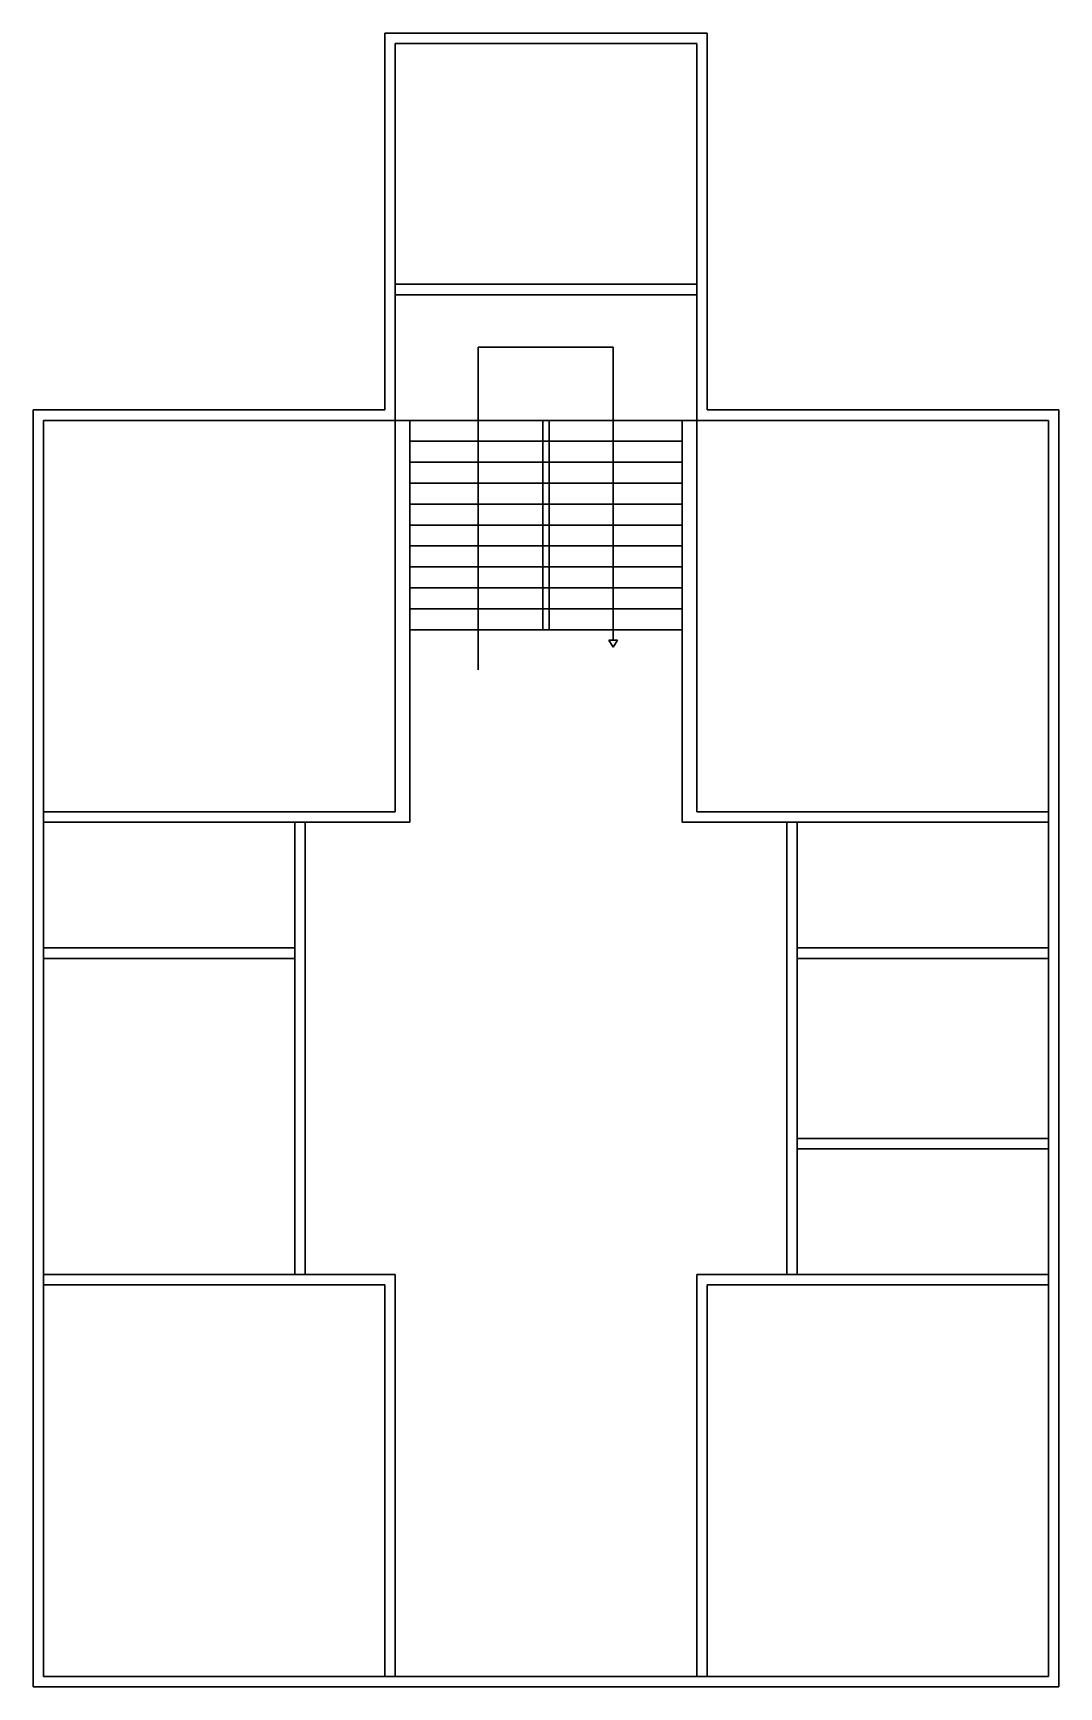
# Model space of a CAD drawing. Header units: inches. Extents: x -79350 to 491628, y -93215 to 155882.
# Drawn here: x 6703 to 7193, y -2578 to -1788 of the extents above; entities that cross this region are included whole.
import ezdxf

# ---------------------------------------------------------------- set-up
doc = ezdxf.new("R2010")
doc.units = ezdxf.units.IN
doc.header["$MEASUREMENT"] = 0
doc.layers.get('0').update_dxf_attribs({"lineweight": 30})

msp = doc.modelspace()

# ---------------------------------------------------------------- linework, layer by layer
for p, q in [((6871.17, -1793.37), (6871.17, -1788.37)), ((6876.17, -1788.37), (6871.17, -1788.37)), ((6876.17, -1788.37), (7020.17, -1788.37)), ((7020.17, -1788.37), (7025.17, -1788.37)), ((7025.17, -1793.37), (7025.17, -1788.37)), ((6871.17, -1968.37), (6871.17, -1793.37)), ((6876.17, -1968.37), (6876.17, -1793.37)), ((6876.17, -1793.37), (7020.17, -1793.37)), ((7020.17, -1968.37), (7020.17, -1793.37)), ((7025.17, -1968.37), (7025.17, -1793.37)), ((6876.17, -1908.37), (7020.17, -1908.37)), ((6876.17, -1913.37), (7020.17, -1913.37)), ((6980.26, -1938.45), (6915.78, -1938.45)), ((6915.78, -1938.45), (6915.78, -2092.61)), ((6980.26, -2078.34), (6980.26, -1938.45)), ((6708.17, -1968.37), (6703.17, -1968.37)), ((6703.17, -1973.37), (6703.17, -1968.37)), ((6703.17, -1973.37), (6703.17, -2573.37)), ((6871.17, -1968.37), (6708.17, -1968.37)), ((6876.17, -1973.37), (6708.17, -1973.37)), ((6708.17, -1973.37), (6708.17, -2573.37)), ((6876.17, -1968.37), (6876.17, -1973.37)), ((6876.17, -1973.37), (6876.17, -2160.37)), ((6883.17, -1973.37), (6876.17, -1973.37)), ((6883.17, -1973.37), (7013.17, -1973.37)), ((6883.17, -1973.37), (6883.17, -2117.37)), ((6946.67, -1973.37), (6946.67, -2073.37)), ((6949.67, -1973.37), (6949.67, -2073.37)), ((7013.17, -1973.37), (7013.17, -2117.37)), ((7013.17, -1973.37), (7020.17, -1973.37)), ((7020.17, -1968.37), (7020.17, -1973.37)), ((7020.17, -2160.37), (7020.17, -1973.37)), ((7188.17, -1973.37), (7020.17, -1973.37)), ((7188.17, -1968.37), (7025.17, -1968.37)), ((7188.17, -1968.37), (7193.17, -1968.37)), ((7188.17, -2573.37), (7188.17, -1973.37)), ((7193.17, -1973.37), (7193.17, -1968.37)), ((7193.17, -2573.37), (7193.17, -1973.37)), ((6883.17, -1983.37), (7013.17, -1983.37)), ((6883.17, -1993.37), (7013.17, -1993.37)), ((6883.17, -2003.37), (7013.17, -2003.37)), ((6883.17, -2013.37), (7013.17, -2013.37)), ((6883.17, -2023.37), (7013.17, -2023.37)), ((6883.17, -2033.37), (7013.17, -2033.37)), ((6883.17, -2043.37), (7013.17, -2043.37)), ((6883.17, -2053.37), (7013.17, -2053.37)), ((6883.17, -2063.37), (7013.17, -2063.37)), ((6883.17, -2073.37), (7013.17, -2073.37)), ((6978.23, -2078.34), (6982.27, -2078.34)), ((6978.23, -2078.34), (6980.26, -2081.77)), ((6982.27, -2078.34), (6980.26, -2081.77)), ((6980.26, -2081.77), (6980.26, -2081.77)), ((6883.17, -2117.37), (6883.17, -2165.37)), ((7013.17, -2117.37), (7013.17, -2165.37)), ((6876.17, -2160.37), (6708.17, -2160.37)), ((6708.17, -2160.37), (6828.17, -2160.37)), ((7188.17, -2160.37), (7020.17, -2160.37)), ((6876.17, -2165.37), (6708.17, -2165.37)), ((6708.17, -2165.37), (6828.17, -2165.37)), ((6828.17, -2165.37), (6828.17, -2381.37)), ((6833.17, -2165.37), (6833.17, -2381.37)), ((6883.17, -2165.37), (6876.17, -2165.37)), ((7013.17, -2165.37), (7020.17, -2165.37)), ((7188.17, -2165.37), (7020.17, -2165.37)), ((7063.17, -2165.37), (7063.17, -2381.37)), ((7188.17, -2165.37), (7068.17, -2165.37)), ((7068.17, -2165.37), (7068.17, -2381.37)), ((6708.17, -2225.37), (6828.17, -2225.37)), ((7188.17, -2225.37), (7068.17, -2225.37)), ((6708.17, -2230.37), (6828.17, -2230.37)), ((7188.17, -2230.37), (7068.17, -2230.37)), ((7068.17, -2316.37), (7188.17, -2316.37)), ((7068.17, -2321.37), (7188.17, -2321.37)), ((6708.17, -2381.37), (6876.17, -2381.37)), ((6876.17, -2381.37), (6876.17, -2573.37)), ((7020.17, -2381.37), (7188.17, -2381.37)), ((7020.17, -2573.37), (7020.17, -2381.37)), ((6708.17, -2386.37), (6871.17, -2386.37)), ((6871.17, -2386.37), (6871.17, -2573.37)), ((7025.17, -2386.37), (7188.17, -2386.37)), ((7025.17, -2573.37), (7025.17, -2386.37)), ((6703.17, -2573.37), (6703.17, -2578.37)), ((6708.17, -2573.37), (7188.17, -2573.37)), ((7193.17, -2573.37), (7193.17, -2578.37)), ((6708.17, -2578.37), (6703.17, -2578.37)), ((6708.17, -2578.37), (7188.17, -2578.37)), ((7188.17, -2578.37), (7193.17, -2578.37))]:
    msp.add_line(p, q)

doc.saveas('drawing.dxf')
